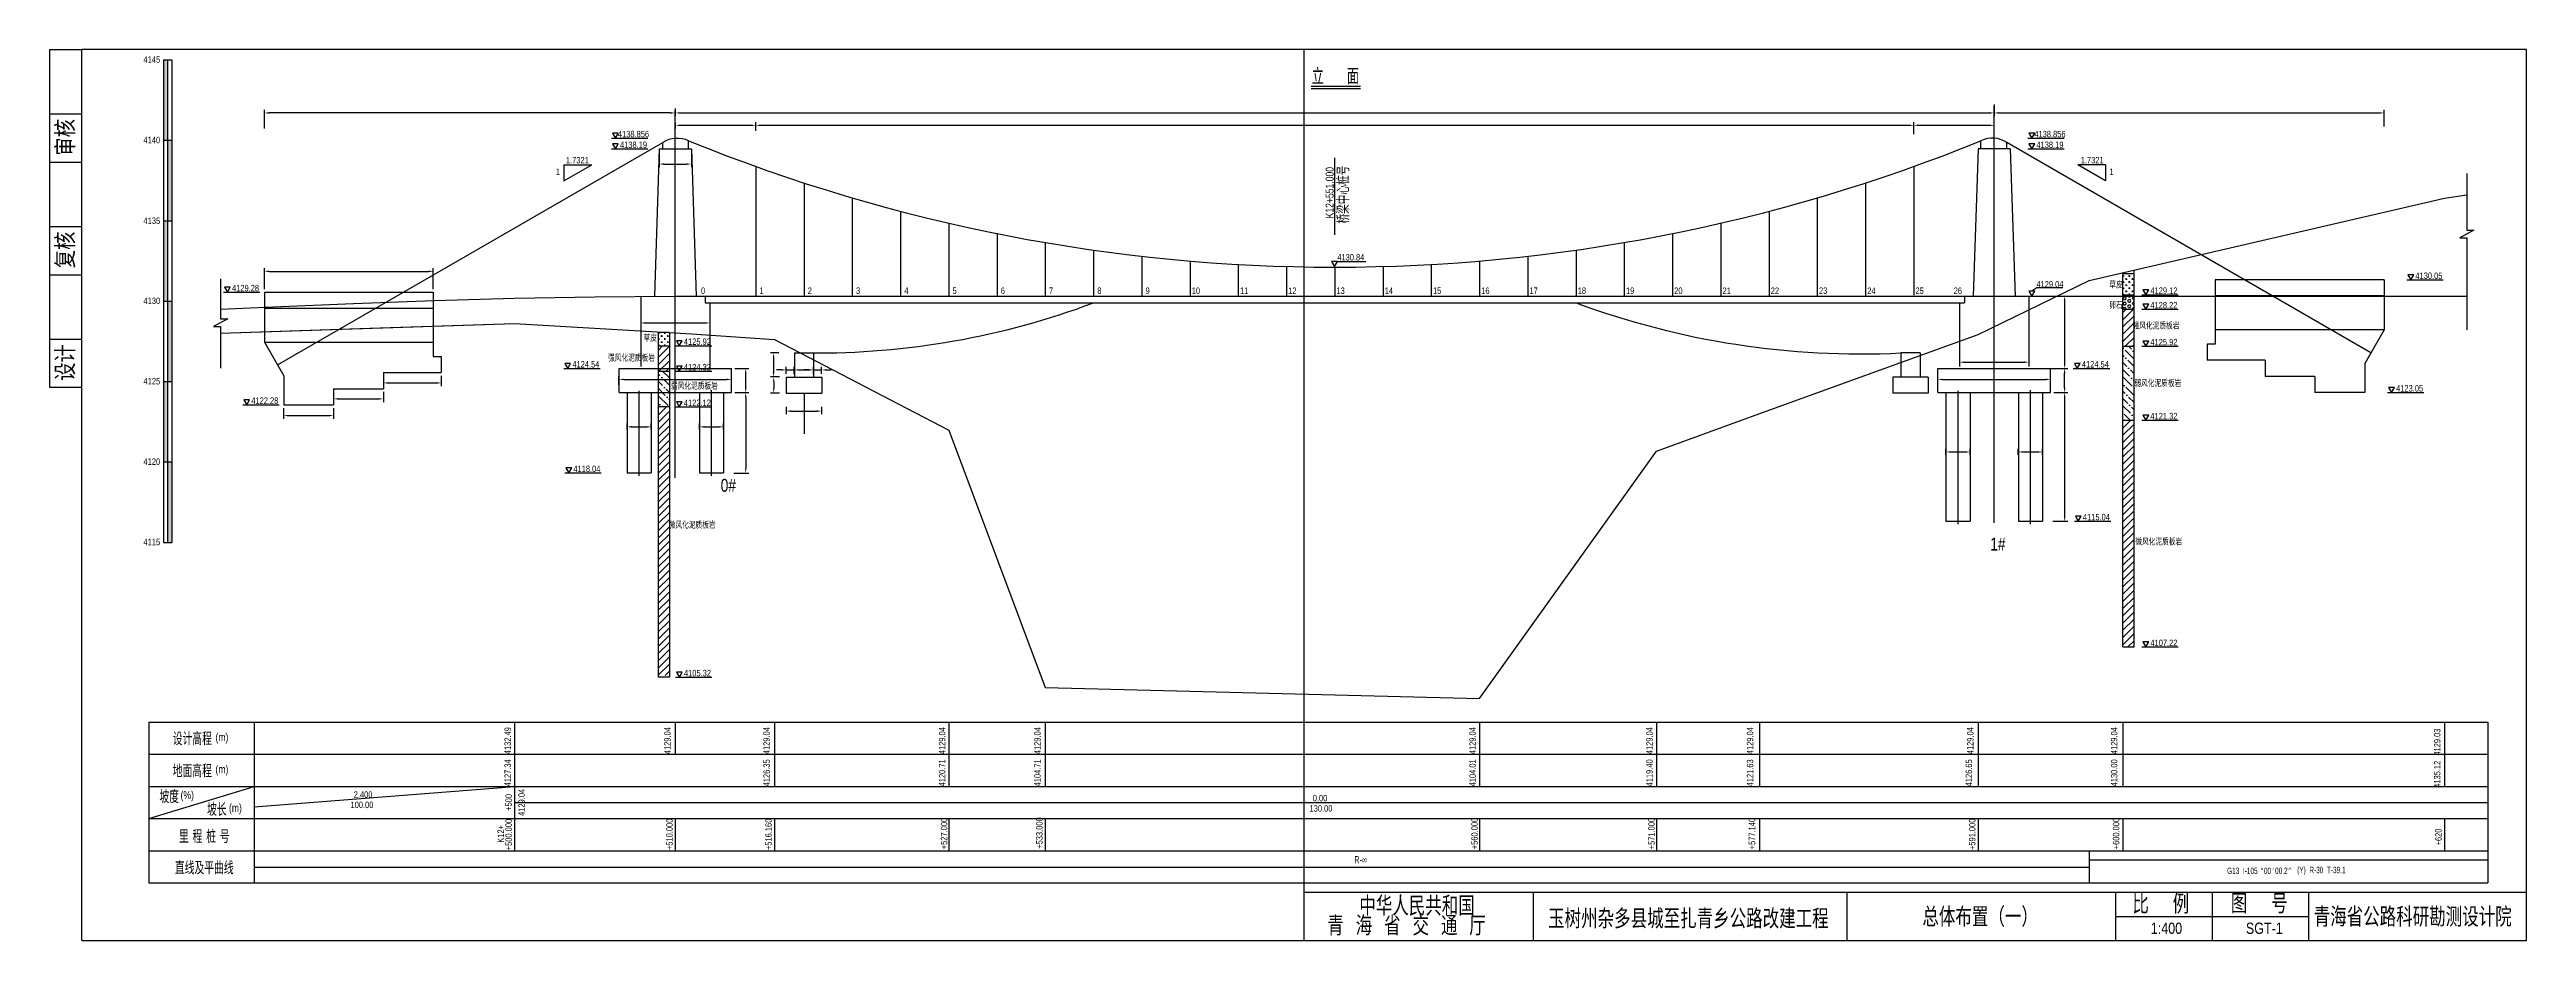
# Model space of a CAD drawing. Extents: x 473 to 627, y 4023 to 4079.
import ezdxf
from ezdxf.enums import TextEntityAlignment as Align

# ---------------------------------------------------------------- set-up
doc = ezdxf.new("R2010")
doc.units = 0
doc.layers.get('0').update_dxf_attribs({"linetype": 'CONTINUOUS'})
doc.layers.get('DEFPOINTS').update_dxf_attribs({"linetype": 'CONTINUOUS'})
for name, color, linetype in [('gzw', 6, 'CONTINUOUS'), ('LAYER2', 2, 'CONTINUOUS'), ('pm', 1, 'CONTINUOUS'), ('shuju', 2, 'CONTINUOUS'), ('STATION', 6, 'CONTINUOUS'), ('tukuang', 3, 'CONTINUOUS')]:
    doc.layers.add(name, color=color, linetype=linetype)
doc.styles.add('GGX1', font='romanc.shx', dxfattribs={"width": 0.9, "bigfont": 'dk.shx'})
doc.styles.add('GTF1', font='stxt.shx', dxfattribs={"width": 0.8, "bigfont": 'dk.shx'})
doc.styles.add('GTF2', font='stxt.shx', dxfattribs={"width": 0.8, "bigfont": 'dk.shx'})
doc.styles.add('GTF4', font='stxt.shx', dxfattribs={"width": 0.8, "bigfont": 'dk.shx'})
doc.styles.add('HH', font='stxt.shx', dxfattribs={"width": 0.8, "height": 0.8, "bigfont": 'dk.shx'})
doc.styles.get("Standard").update_dxf_attribs({"font": 'stxt.shx', "width": 0.8, "bigfont": 'dk.shx'})
doc.styles.add('直线及平曲线', font='stxt.shx', dxfattribs={"width": 0.8, "bigfont": 'dk.shx'})
doc.dimstyles.new('111', dxfattribs={"dimtxt": 0.4, "dimasz": 0.3, "dimexe": 0.2, "dimexo": 0.2, "dimgap": 0.15, "dimtad": 1, "dimdec": 4, "dimlfac": 100, "dimdsep": 46, "dimlunit": 6, "dimtxsty": 'Standard', "dimcen": 2.5, "dimclrd": 2, "dimclre": 2, "dimclrt": 2, "dimadec": 0, "dimazin": 0, "dimtfac": 1, "dimtdec": 4, "dimtmove": 2, "dimatfit": 3, "dimfxl": 0, "dimtolj": 1, "dimtzin": 0, "dimarcsym": 0})
doc.dimstyles.get("Standard").update_dxf_attribs({"dimtxt": 0.18, "dimasz": 0.18, "dimexe": 0.18, "dimexo": 0.0625, "dimgap": 0.09, "dimtad": 0, "dimtih": 1, "dimtoh": 1, "dimdec": 4, "dimzin": 0, "dimdsep": 46, "dimtxsty": 'Standard', "dimcen": 0.09, "dimadec": 0, "dimazin": 0, "dimtfac": 1, "dimtdec": 4, "dimtofl": 0, "dimtmove": 0, "dimatfit": 3, "dimfxl": 0, "dimtolj": 1, "dimtzin": 0, "dimarcsym": 0})
pattern_1 = [(45, (0, -0.266), (-0.224506403, 0.224506403), [])]

msp = doc.modelspace()

# ---------------------------------------------------------------- texts
at = {"color": 2}
for s, height, width, p in [('立', 1, 0.8, (550.9955033, 4076.3382052)), ('面', 1, 0.8, (553.1851743, 4076.3382052)), ('1:400', 0.7, 0.833333, (603.165838, 4023.5218512)), ('SGT-1', 0.7, 0.833333, (609.0794495, 4023.5218512))]:
    msp.add_text(s, height=height, dxfattribs=dict(at, width=width)).set_placement(p)
at = {"color": 2, "style": 'GGX1'}
for s, p in [('审核', (474.1245866, 4071.9124943)), ('复核', (474.1245866, 4064.9124943)), ('设计', (474.1245866, 4057.9124943))]:
    msp.add_text(s, height=1.2, rotation=90, dxfattribs=at).set_placement(p)
at = {"color": 2, "style": 'HH', "width": 0.8}
for s, p in [('4138.856', (508.8316649, 4073.2552506)), ('4138.856', (596.8972246, 4073.2552506)), ('1.7321', (505.341903, 4071.6344195)), ('4138.19', (508.8316649, 4072.5892506)), ('4138.19', (596.8972246, 4072.5892506)), ('1.7321', (599.5232582, 4071.6344195)), ('1', (504.1311626, 4070.9148152)), ('1', (600.7339986, 4070.9148152)), ('4130.84', (553.4301162, 4065.5951391)), ('4129.04', (596.8972246, 4063.9147926)), ('草皮', (601.0056966, 4063.9171697)), ('4130.05', (620.4603197, 4064.4455495)), ('4129.28', (484.7096248, 4063.6792745)), ('0', (513.1606554, 4063.5163252)), ('1', (516.7967, 4063.5163255)), ('2', (519.7967, 4063.5163255)), ('3', (522.7967, 4063.5163255)), ('4', (525.7967, 4063.5163255)), ('5', (528.7967, 4063.5163255)), ('6', (531.7967, 4063.5163255)), ('7', (534.7967, 4063.5163255)), ('8', (537.7967, 4063.5163255)), ('9', (540.7967, 4063.5163255)), ('10', (543.7967, 4063.5163255)), ('11', (546.7967, 4063.5163255)), ('12', (549.7967, 4063.5163255)), ('13', (552.7967, 4063.5163255)), ('14', (555.7967, 4063.5163255)), ('15', (558.7967, 4063.5163255)), ('16', (561.7967, 4063.5163255)), ('17', (564.7967, 4063.5163255)), ('18', (567.7967, 4063.5163255)), ('19', (570.7967, 4063.5163255)), ('20', (573.7967, 4063.5163255)), ('21', (576.7967, 4063.5163255)), ('22', (579.7967, 4063.5163255)), ('23', (582.7967, 4063.5163255)), ('24', (585.7967, 4063.5163255)), ('25', (588.7967, 4063.5163255)), ('26', (591.1732652, 4063.5163255)), ('卵石', (601.0056962, 4062.6368135)), ('4129.12', (603.9853482, 4063.5191374)), ('4128.22', (603.9853482, 4062.6191374)), ('强风化泥质板岩', (603.492163, 4061.3628265)), ('强风化泥质板岩', (508.7072038, 4059.3624648)), ('草皮', (509.8764474, 4060.6058232)), ('4125.92', (512.8043227, 4060.3488124)), ('4125.92', (603.9853482, 4060.3191374)), ('4124.54', (505.8699066, 4058.9392506)), ('4124.32', (512.8043227, 4058.7645843)), ('4124.54', (599.7230172, 4058.9392506)), ('弱风化泥质板岩', (603.6064031, 4057.7909861)), ('4122.28', (485.9096248, 4056.6792745)), ('弱风化泥质板岩', (512.6206673, 4057.6228676)), ('4122.12', (512.8043227, 4056.5498915)), ('4123.05', (619.2603197, 4057.4455495)), ('4121.32', (603.9853482, 4055.7191374)), ('4118.04', (505.9345763, 4052.4392506)), ('微风化泥质板岩', (512.4818224, 4048.9762641)), ('4115.04', (599.7876869, 4049.4392506)), ('微风化泥质板岩', (603.6625707, 4047.9363404)), ('4107.22', (603.9853482, 4041.6191374)), ('4105.32', (512.809254, 4039.7384403))]:
    msp.add_text(s, height=0.4, dxfattribs=at).set_placement(p, align=Align.MIDDLE)
at = {"color": 2}
for s, height, style, width, p in [('0#', 0.8, 'GTF1', 0.8, (514.727536, 4051.4143885)), ('1#', 0.8, 'GTF2', 0.8, (593.6580434, 4047.7612121)), ('玉树州杂多县城至扎青乡公路改建工程', 1.2, 'GGX1', 0.9, (574.418087, 4024.4552708)), ('总体布置（一）', 1.2, 'GGX1', 0.9, (592.5581343, 4024.5709186))]:
    msp.add_text(s, height=height, dxfattribs=dict(at, style=style, width=width)).set_placement(p, align=Align.MIDDLE_CENTER)
at = {"color": 2, "style": 'GGX1', "width": 0.9}
for s, p in [('中华人民共和国', (553.9571275, 4024.6535008)), ('比  例', (602.0225827, 4024.7724941)), ('图  号', (608.142996, 4024.7981421)), ('青 海 省 交 通 厅', (551.9648915, 4023.4229996)), ('青海省公路科研勘测设计院', (613.2942362, 4023.9721791))]:
    msp.add_text(s, height=1.2, dxfattribs=at).set_placement(p)
at = {"layer": 'gzw', "color": 2, "style": 'GTF4', "width": 0.8}
for s, height, p in [('K12+551.000', 0.5, (552.1134637, 4069.61137)), ('桥梁中心桩号', 0.75, (552.9207397, 4069.4937512))]:
    msp.add_text(s, height=height, rotation=90, dxfattribs=at).set_placement(p, align=Align.MIDDLE)
at = {"layer": 'pm', "color": 2, "style": '直线及平曲线', "width": 0.6}
for s, p in [('G13  I-105', (608.8618509, 4027.4448723)), ('°', (610.0706509, 4027.4448723)), ('00', (610.4194509, 4027.4448723)), ('′', (610.7730509, 4027.4448723)), ('00.2', (611.2866509, 4027.4448723)), ('″', (611.8002509, 4027.4448723)), ('(Y)  R-30  T-39.1', (613.7738509, 4027.4448723))]:
    msp.add_text(s, height=0.4, dxfattribs=at).set_placement(p, align=Align.MIDDLE)
at = {"layer": 'shuju', "style": 'GTF4', "width": 0.8}
for s, p in [('4132.49', (501.3302353, 4036.376286)), ('4129.04', (511.2654447, 4036.376286)), ('4129.04', (517.4254447, 4036.376286)), ('4129.04', (528.3402389, 4036.376286)), ('4129.04', (534.2654447, 4036.376286)), ('4129.04', (561.3211559, 4036.376286)), ('4129.04', (572.3211559, 4036.376286)), ('4129.04', (578.5725806, 4036.376286)), ('4129.04', (592.2654447, 4036.376286)), ('4129.04', (601.2097323, 4036.376286)), ('4129.03', (621.2962017, 4036.2886734)), ('4127.34', (501.3302353, 4034.376286)), ('4126.35', (517.4254447, 4034.376286)), ('4120.71', (528.3402389, 4034.376286)), ('4104.71', (534.2654447, 4034.376286)), ('4104.01', (561.3211559, 4034.376286)), ('4119.40', (572.3211559, 4034.376286)), ('4121.63', (578.5725806, 4034.376286)), ('4126.65', (592.1725806, 4034.376286)), ('4130.00', (601.2097323, 4034.376286)), ('4135.12', (621.2962017, 4034.2886734))]:
    msp.add_text(s, height=0.4, rotation=90, dxfattribs=at).set_placement(p, align=Align.BOTTOM_RIGHT)
for s, p in [('100.00', (491.2383093, 4031.3446189)), ('2.400', (491.438029, 4031.9840109)), ('0.00', (551.0635956, 4031.7644139)), ('130.00', (550.8638758, 4031.1250219))]:
    msp.add_text(s, height=0.4, dxfattribs=at).set_placement(p)
for s, p in [('+500', (501.0677342, 4031.695158)), ('4129.04', (501.8737664, 4031.695158)), ('K12+', (500.5746619, 4029.7399463)), ('+500.000', (501.0677342, 4029.695158))]:
    msp.add_text(s, height=0.4, rotation=90, dxfattribs=at).set_placement(p, align=Align.MIDDLE)
for s, p in [('+510.000', (511.2654447, 4028.7340771)), ('+516.160', (517.4254447, 4028.7340771)), ('+527.000', (528.3402389, 4028.7838368)), ('+533.000', (534.2654447, 4028.8181525)), ('+560.000', (561.3211559, 4028.7862116)), ('+571.000', (572.3211559, 4028.7802019)), ('+577.140', (578.5725806, 4028.7802019)), ('+591.000', (592.2654447, 4028.7340771)), ('+600.000', (601.2097323, 4028.7802019)), ('+620', (621.2508536, 4029.0235005))]:
    msp.add_text(s, height=0.4, rotation=90, dxfattribs=at).set_placement(p)
at = {"layer": 'tukuang', "color": 2}
for s, height, style, width, p in [('4145', 0.4, 'GTF1', 0.85, (478.8830851, 4077.8868962)), ('4140', 0.4, 'GTF1', 0.85, (478.8830851, 4072.8868962)), ('4135', 0.4, 'GTF1', 0.85, (478.8830851, 4067.86713)), ('4130', 0.4, 'GTF1', 0.85, (478.8830851, 4062.8868962)), ('4125', 0.4, 'GTF1', 0.85, (478.8830851, 4057.8868962)), ('4120', 0.4, 'GTF1', 0.85, (478.8830851, 4052.8868962)), ('4115', 0.4, 'GTF1', 0.85, (478.8830851, 4047.8868962)), ('设计高程', 0.8, 'GTF2', 0.8, (481.4011084, 4035.695158)), ('(m)', 0.5, 'GTF2', 0.8, (483.2419594, 4035.695158)), ('地面高程', 0.8, 'GTF2', 0.8, (481.4011084, 4033.695158)), ('(m)', 0.5, 'GTF2', 0.8, (483.2419594, 4033.695158)), ('坡度', 0.8, 'GTF2', 0.8, (479.9645121, 4032.095158)), ('(%)', 0.5, 'GTF2', 0.8, (481.0862096, 4032.095158)), ('坡长', 0.8, 'GTF2', 0.8, (482.926585, 4031.295158)), ('(m)', 0.5, 'GTF2', 0.8, (484.0805295, 4031.295158)), ('里 程 桩 号', 0.8, 'GTF2', 0.8, (482.1448158, 4029.6155058)), ('直线及平曲线', 0.8, 'GTF2', 0.8, (482.1448158, 4027.6663759)), ('R-∞', 0.45, 'GTF4', 0.6, (554.0453495, 4028.132578))]:
    msp.add_text(s, height=height, dxfattribs=dict(at, style=style, width=width)).set_placement(p, align=Align.MIDDLE)

# ---------------------------------------------------------------- blocks, each defined once
blk = doc.blocks.new('*D13')
at = {"layer": 'DEFPOINTS', "color": 0}
for p in [(511.43, 4074.93), (485.88, 4074.57), (485.88, 4073.4)]:
    blk.add_point(p, dxfattribs=at)
at = {"layer": 'STATION', "color": 2}
for p, q in [((485.88, 4073.6), (485.88, 4074.77)), ((511.13, 4074.57), (486.18, 4074.57)), ((511.43, 4074.73), (511.43, 4074.37))]:
    blk.add_line(p, q, dxfattribs=at)
for points in [[(486.18, 4074.62), (486.18, 4074.52), (485.88, 4074.57)], [(511.13, 4074.62), (511.13, 4074.52), (511.43, 4074.57)]]:
    blk.add_solid(points, dxfattribs=at)
blk = doc.blocks.new('*D8')
at = {"layer": 'DEFPOINTS', "color": 0}
for p in [(509.28, 4061.84), (513.58, 4061.84), (513.58, 4061.51)]:
    blk.add_point(p, dxfattribs=at)
at = {"layer": 'STATION', "color": 2, "lineweight": -2}
for p, q in [((509.28, 4061.64), (509.28, 4061.31)), ((509.58, 4061.51), (513.28, 4061.51)), ((513.58, 4061.64), (513.58, 4061.31))]:
    blk.add_line(p, q, dxfattribs=at)
at = {"layer": 'STATION', "color": 2}
for points in [[(509.58, 4061.56), (509.58, 4061.46), (509.28, 4061.51)], [(513.28, 4061.56), (513.28, 4061.46), (513.58, 4061.51)]]:
    blk.add_solid(points, dxfattribs=at)
blk = doc.blocks.new('*D7')
at = {"layer": 'DEFPOINTS', "color": 0}
for p in [(514.93, 4058), (507.93, 4057.47), (514.93, 4057.47)]:
    blk.add_point(p, dxfattribs=at)
at = {"layer": 'STATION', "color": 2}
for p, q in [((507.93, 4057.67), (507.93, 4058.2)), ((508.23, 4058), (514.63, 4058)), ((514.93, 4057.67), (514.93, 4058.2))]:
    blk.add_line(p, q, dxfattribs=at)
for points in [[(508.23, 4058.05), (508.23, 4057.95), (507.93, 4058)], [(514.63, 4058.05), (514.63, 4057.95), (514.93, 4058)]]:
    blk.add_solid(points, dxfattribs=at)
blk = doc.blocks.new('*D6')
at = {"layer": 'DEFPOINTS', "color": 0}
for p in [(509.93, 4055.05), (508.43, 4054.68), (509.93, 4054.68)]:
    blk.add_point(p, dxfattribs=at)
at = {"layer": 'STATION', "color": 2}
for p, q in [((508.43, 4054.88), (508.43, 4055.25)), ((508.73, 4055.05), (509.63, 4055.05)), ((509.93, 4054.88), (509.93, 4055.25))]:
    blk.add_line(p, q, dxfattribs=at)
for points in [[(508.73, 4055.1), (508.73, 4055), (508.43, 4055.05)], [(509.63, 4055.1), (509.63, 4055), (509.93, 4055.05)]]:
    blk.add_solid(points, dxfattribs=at)
blk = doc.blocks.new('*D14')
at = {"layer": 'DEFPOINTS', "color": 0}
for p in [(593.43, 4074.93), (617.67, 4074.57), (617.67, 4073.53)]:
    blk.add_point(p, dxfattribs=at)
at = {"layer": 'STATION', "color": 2}
for p, q in [((593.43, 4074.73), (593.43, 4074.37)), ((593.73, 4074.57), (617.37, 4074.57)), ((617.67, 4073.73), (617.67, 4074.77))]:
    blk.add_line(p, q, dxfattribs=at)
for points in [[(593.73, 4074.62), (593.73, 4074.52), (593.43, 4074.57)], [(617.37, 4074.62), (617.37, 4074.52), (617.67, 4074.57)]]:
    blk.add_solid(points, dxfattribs=at)
blk = doc.blocks.new('*D10')
at = {"layer": 'DEFPOINTS', "color": 0}
for p in [(511.43, 4075.05), (593.43, 4075.29), (593.43, 4074.57)]:
    blk.add_point(p, dxfattribs=at)
at = {"layer": 'STATION', "color": 2}
for p, q in [((511.43, 4074.85), (511.43, 4074.37)), ((593.43, 4075.09), (593.43, 4074.37)), ((511.73, 4074.57), (593.13, 4074.57))]:
    blk.add_line(p, q, dxfattribs=at)
for points in [[(511.73, 4074.62), (511.73, 4074.52), (511.43, 4074.57)], [(593.13, 4074.62), (593.13, 4074.52), (593.43, 4074.57)]]:
    blk.add_solid(points, dxfattribs=at)
blk = doc.blocks.new('*D9')
at = {"layer": 'DEFPOINTS', "color": 0}
for p in [(588.43, 4073.8), (516.43, 4073.26), (588.43, 4073.05)]:
    blk.add_point(p, dxfattribs=at)
at = {"layer": 'STATION', "color": 2}
for p, q in [((516.43, 4073.46), (516.43, 4074)), ((516.73, 4073.8), (588.13, 4073.8)), ((588.43, 4073.25), (588.43, 4074))]:
    blk.add_line(p, q, dxfattribs=at)
for points in [[(516.73, 4073.85), (516.73, 4073.75), (516.43, 4073.8)], [(588.13, 4073.85), (588.13, 4073.75), (588.43, 4073.8)]]:
    blk.add_solid(points, dxfattribs=at)
blk = doc.blocks.new('*D12')
at = {"layer": 'DEFPOINTS', "color": 0}
for p in [(511.43, 4074.16), (516.43, 4073.8), (516.43, 4073.32)]:
    blk.add_point(p, dxfattribs=at)
at = {"layer": 'STATION', "color": 2}
for p, q in [((511.43, 4073.96), (511.43, 4073.6)), ((511.73, 4073.8), (516.13, 4073.8)), ((516.43, 4073.52), (516.43, 4074))]:
    blk.add_line(p, q, dxfattribs=at)
for points in [[(511.73, 4073.85), (511.73, 4073.75), (511.43, 4073.8)], [(516.13, 4073.85), (516.13, 4073.75), (516.43, 4073.8)]]:
    blk.add_solid(points, dxfattribs=at)
blk = doc.blocks.new('*D4')
at = {"layer": 'DEFPOINTS', "color": 0}
for p in [(514.93, 4057.18), (514.88, 4052.18), (515.81, 4052.18)]:
    blk.add_point(p, dxfattribs=at)
at = {"layer": 'STATION', "color": 2}
for p, q in [((515.81, 4056.88), (515.81, 4052.48)), ((515.08, 4052.18), (516.01, 4052.18))]:
    blk.add_line(p, q, dxfattribs=at)
for points in [[(515.76, 4056.88), (515.86, 4056.88), (515.81, 4057.18)], [(515.76, 4052.48), (515.86, 4052.48), (515.81, 4052.18)]]:
    blk.add_solid(points, dxfattribs=at)
blk = doc.blocks.new('*D3')
at = {"layer": 'DEFPOINTS', "color": 0}
for p in [(514.93, 4058.68), (515.81, 4058.68), (514.93, 4057.18)]:
    blk.add_point(p, dxfattribs=at)
at = {"layer": 'STATION', "color": 2}
for p, q in [((515.13, 4058.68), (516.01, 4058.68)), ((515.81, 4057.48), (515.81, 4058.38)), ((515.13, 4057.18), (516.01, 4057.18))]:
    blk.add_line(p, q, dxfattribs=at)
for points in [[(515.76, 4058.38), (515.86, 4058.38), (515.81, 4058.68)], [(515.76, 4057.48), (515.86, 4057.48), (515.81, 4057.18)]]:
    blk.add_solid(points, dxfattribs=at)
blk = doc.blocks.new('*D5')
at = {"layer": 'DEFPOINTS', "color": 0}
for p in [(514.43, 4055.05), (512.93, 4054.68), (514.43, 4054.68)]:
    blk.add_point(p, dxfattribs=at)
at = {"layer": 'STATION', "color": 2}
for p, q in [((512.93, 4054.88), (512.93, 4055.25)), ((513.23, 4055.05), (514.13, 4055.05)), ((514.43, 4054.88), (514.43, 4055.25))]:
    blk.add_line(p, q, dxfattribs=at)
for points in [[(513.23, 4055.1), (513.23, 4055), (512.93, 4055.05)], [(514.13, 4055.1), (514.13, 4055), (514.43, 4055.05)]]:
    blk.add_solid(points, dxfattribs=at)
blk = doc.blocks.new('*D2')
at = {"layer": 'DEFPOINTS', "color": 0}
for p in [(510.43, 4072.33), (512.43, 4072.33), (512.43, 4071.39)]:
    blk.add_point(p, dxfattribs=at)
at = {"layer": 'STATION', "color": 2}
for p, q in [((510.43, 4072.13), (510.43, 4071.19)), ((512.43, 4072.13), (512.43, 4071.19)), ((510.73, 4071.39), (512.13, 4071.39))]:
    blk.add_line(p, q, dxfattribs=at)
for points in [[(510.73, 4071.44), (510.73, 4071.34), (510.43, 4071.39)], [(512.13, 4071.44), (512.13, 4071.34), (512.43, 4071.39)]]:
    blk.add_solid(points, dxfattribs=at)
blk = doc.blocks.new('*D20')
at = {"layer": 'DEFPOINTS', "color": 0}
for p in [(596.93, 4058), (589.93, 4057.47), (596.93, 4057.47)]:
    blk.add_point(p, dxfattribs=at)
at = {"layer": 'STATION', "color": 2}
for p, q in [((589.93, 4057.67), (589.93, 4058.2)), ((590.23, 4058), (596.63, 4058)), ((596.93, 4057.67), (596.93, 4058.2))]:
    blk.add_line(p, q, dxfattribs=at)
for points in [[(590.23, 4058.05), (590.23, 4057.95), (589.93, 4058)], [(596.63, 4058.05), (596.63, 4057.95), (596.93, 4058)]]:
    blk.add_solid(points, dxfattribs=at)
blk = doc.blocks.new('*D15')
at = {"layer": 'DEFPOINTS', "color": 0}
for p in [(591.28, 4059.4), (595.58, 4059.4), (595.58, 4059.07)]:
    blk.add_point(p, dxfattribs=at)
at = {"layer": 'STATION', "color": 2}
for p, q in [((591.28, 4059.2), (591.28, 4058.87)), ((591.58, 4059.07), (595.28, 4059.07)), ((595.58, 4059.2), (595.58, 4058.87))]:
    blk.add_line(p, q, dxfattribs=at)
for points in [[(591.58, 4059.12), (591.58, 4059.02), (591.28, 4059.07)], [(595.28, 4059.12), (595.28, 4059.02), (595.58, 4059.07)]]:
    blk.add_solid(points, dxfattribs=at)
blk = doc.blocks.new('*D11')
at = {"layer": 'DEFPOINTS', "color": 0}
for p in [(593.43, 4073.8), (593.43, 4073.42), (588.43, 4073.06)]:
    blk.add_point(p, dxfattribs=at)
at = {"layer": 'STATION', "color": 2}
for p, q in [((588.73, 4073.8), (593.13, 4073.8)), ((593.43, 4073.62), (593.43, 4074))]:
    blk.add_line(p, q, dxfattribs=at)
for points in [[(588.73, 4073.85), (588.73, 4073.75), (588.43, 4073.8)], [(593.13, 4073.85), (593.13, 4073.75), (593.43, 4073.8)]]:
    blk.add_solid(points, dxfattribs=at)
blk = doc.blocks.new('*D18')
at = {"layer": 'DEFPOINTS', "color": 0}
for p in [(591.93, 4053.49), (590.43, 4053.12), (591.93, 4053.12)]:
    blk.add_point(p, dxfattribs=at)
at = {"layer": 'STATION', "color": 2}
for p, q in [((590.43, 4053.32), (590.43, 4053.69)), ((590.73, 4053.49), (591.63, 4053.49)), ((591.93, 4053.32), (591.93, 4053.69))]:
    blk.add_line(p, q, dxfattribs=at)
for points in [[(590.73, 4053.54), (590.73, 4053.44), (590.43, 4053.49)], [(591.63, 4053.54), (591.63, 4053.44), (591.93, 4053.49)]]:
    blk.add_solid(points, dxfattribs=at)
blk = doc.blocks.new('*D21')
at = {"layer": 'DEFPOINTS', "color": 0}
for p in [(596.32, 4063.18), (596.32, 4058.68), (597.81, 4058.68)]:
    blk.add_point(p, dxfattribs=at)
at = {"layer": 'STATION', "color": 2}
for p, q in [((596.52, 4063.18), (598.01, 4063.18)), ((597.81, 4062.88), (597.81, 4058.98)), ((596.52, 4058.68), (598.01, 4058.68))]:
    blk.add_line(p, q, dxfattribs=at)
for points in [[(597.76, 4062.88), (597.86, 4062.88), (597.81, 4063.18)], [(597.76, 4058.98), (597.86, 4058.98), (597.81, 4058.68)]]:
    blk.add_solid(points, dxfattribs=at)
blk = doc.blocks.new('*D19')
at = {"layer": 'DEFPOINTS', "color": 0}
for p in [(596.93, 4058.68), (597.81, 4058.68), (596.93, 4057.18)]:
    blk.add_point(p, dxfattribs=at)
at = {"layer": 'STATION', "color": 2}
for p, q in [((597.13, 4058.68), (598.01, 4058.68)), ((597.81, 4057.48), (597.81, 4058.38)), ((597.13, 4057.18), (598.01, 4057.18))]:
    blk.add_line(p, q, dxfattribs=at)
for points in [[(597.76, 4058.38), (597.86, 4058.38), (597.81, 4058.68)], [(597.76, 4057.48), (597.86, 4057.48), (597.81, 4057.18)]]:
    blk.add_solid(points, dxfattribs=at)
blk = doc.blocks.new('*D17')
at = {"layer": 'DEFPOINTS', "color": 0}
for p in [(596.43, 4053.49), (594.93, 4053.12), (596.43, 4053.12)]:
    blk.add_point(p, dxfattribs=at)
at = {"layer": 'STATION', "color": 2}
for p, q in [((594.93, 4053.32), (594.93, 4053.69)), ((595.23, 4053.49), (596.13, 4053.49)), ((596.43, 4053.32), (596.43, 4053.69))]:
    blk.add_line(p, q, dxfattribs=at)
for points in [[(595.23, 4053.54), (595.23, 4053.44), (594.93, 4053.49)], [(596.13, 4053.54), (596.13, 4053.44), (596.43, 4053.49)]]:
    blk.add_solid(points, dxfattribs=at)
blk = doc.blocks.new('*D16')
at = {"layer": 'DEFPOINTS', "color": 0}
for p in [(596.93, 4057.18), (596.88, 4049.18), (597.81, 4049.18)]:
    blk.add_point(p, dxfattribs=at)
at = {"layer": 'STATION', "color": 2}
for p, q in [((597.81, 4056.88), (597.81, 4049.48)), ((597.08, 4049.18), (598.01, 4049.18))]:
    blk.add_line(p, q, dxfattribs=at)
for points in [[(597.76, 4056.88), (597.86, 4056.88), (597.81, 4057.18)], [(597.76, 4049.48), (597.86, 4049.48), (597.81, 4049.18)]]:
    blk.add_solid(points, dxfattribs=at)
blk = doc.blocks.new('*D104')
at = {"layer": 'DEFPOINTS', "color": 0}
for p in [(496.38, 4064.72), (485.88, 4063.42), (496.38, 4063.42)]:
    blk.add_point(p, dxfattribs=at)
at = {"layer": 'LAYER2', "color": 2}
for p, q in [((485.88, 4063.62), (485.88, 4064.92)), ((486.18, 4064.72), (496.08, 4064.72)), ((496.38, 4063.62), (496.38, 4064.92))]:
    blk.add_line(p, q, dxfattribs=at)
for points in [[(486.18, 4064.77), (486.18, 4064.67), (485.88, 4064.72)], [(496.08, 4064.77), (496.08, 4064.67), (496.38, 4064.72)]]:
    blk.add_solid(points, dxfattribs=at)
blk = doc.blocks.new('*D105')
at = {"layer": 'DEFPOINTS', "color": 0}
for p in [(487.08, 4056.42), (490.18, 4056.42), (490.18, 4055.75)]:
    blk.add_point(p, dxfattribs=at)
at = {"layer": 'LAYER2', "color": 2, "lineweight": -2}
for p, q in [((487.08, 4056.22), (487.08, 4055.55)), ((487.38, 4055.75), (489.88, 4055.75)), ((490.18, 4056.22), (490.18, 4055.55))]:
    blk.add_line(p, q, dxfattribs=at)
at = {"layer": 'LAYER2', "color": 2}
for points in [[(487.38, 4055.8), (487.38, 4055.7), (487.08, 4055.75)], [(489.88, 4055.8), (489.88, 4055.7), (490.18, 4055.75)]]:
    blk.add_solid(points, dxfattribs=at)
blk = doc.blocks.new('*D106')
at = {"layer": 'DEFPOINTS', "color": 0}
for p in [(490.18, 4057.42), (493.28, 4057.42), (493.28, 4056.79)]:
    blk.add_point(p, dxfattribs=at)
at = {"layer": 'LAYER2', "color": 2, "lineweight": -2}
for p, q in [((490.18, 4057.22), (490.18, 4056.59)), ((490.48, 4056.79), (492.98, 4056.79)), ((493.28, 4057.22), (493.28, 4056.59))]:
    blk.add_line(p, q, dxfattribs=at)
at = {"layer": 'LAYER2', "color": 2}
for points in [[(490.48, 4056.84), (490.48, 4056.74), (490.18, 4056.79)], [(492.98, 4056.84), (492.98, 4056.74), (493.28, 4056.79)]]:
    blk.add_solid(points, dxfattribs=at)
blk = doc.blocks.new('*D107')
at = {"layer": 'DEFPOINTS', "color": 0}
for p in [(493.28, 4058.42), (496.88, 4058.42), (496.88, 4057.78)]:
    blk.add_point(p, dxfattribs=at)
at = {"layer": 'LAYER2', "color": 2, "lineweight": -2}
for p, q in [((493.28, 4058.22), (493.28, 4057.58)), ((496.88, 4058.22), (496.88, 4057.58)), ((493.58, 4057.78), (496.58, 4057.78))]:
    blk.add_line(p, q, dxfattribs=at)
at = {"layer": 'LAYER2', "color": 2}
for points in [[(493.58, 4057.83), (493.58, 4057.73), (493.28, 4057.78)], [(496.58, 4057.83), (496.58, 4057.73), (496.88, 4057.78)]]:
    blk.add_solid(points, dxfattribs=at)
blk = doc.blocks.new('*D108')
at = {"layer": 'DEFPOINTS', "color": 0}
for p in [(518.06, 4059.65), (517.54, 4058.15), (518.06, 4058.15)]:
    blk.add_point(p, dxfattribs=at)
at = {"layer": 'LAYER2', "color": 2, "lineweight": -2}
for p, q in [((517.86, 4059.65), (517.34, 4059.65)), ((517.86, 4058.15), (517.34, 4058.15)), ((517.54, 4059.35), (517.54, 4058.45))]:
    blk.add_line(p, q, dxfattribs=at)
at = {"layer": 'LAYER2', "color": 2}
for points in [[(517.49, 4059.35), (517.59, 4059.35), (517.54, 4059.65)], [(517.49, 4058.45), (517.59, 4058.45), (517.54, 4058.15)]]:
    blk.add_solid(points, dxfattribs=at)
blk = doc.blocks.new('*D109')
at = {"layer": 'DEFPOINTS', "color": 0}
for p in [(518.33, 4056.5), (520.53, 4056.5), (520.53, 4056.03)]:
    blk.add_point(p, dxfattribs=at)
at = {"layer": 'LAYER2', "color": 2, "lineweight": -2}
for p, q in [((518.33, 4056.3), (518.33, 4055.83)), ((518.63, 4056.03), (520.23, 4056.03)), ((520.53, 4056.3), (520.53, 4055.83))]:
    blk.add_line(p, q, dxfattribs=at)
at = {"layer": 'LAYER2', "color": 2}
for points in [[(518.63, 4056.08), (518.63, 4055.98), (518.33, 4056.03)], [(520.23, 4056.08), (520.23, 4055.98), (520.53, 4056.03)]]:
    blk.add_solid(points, dxfattribs=at)
blk = doc.blocks.new('*D110')
at = {"layer": 'DEFPOINTS', "color": 0}
for p in [(518.11, 4058.15), (517.55, 4057.15), (518.11, 4057.15)]:
    blk.add_point(p, dxfattribs=at)
at = {"layer": 'LAYER2', "color": 2, "lineweight": -2}
for p, q in [((517.91, 4058.15), (517.35, 4058.15)), ((517.91, 4057.15), (517.35, 4057.15)), ((517.55, 4057.85), (517.55, 4057.45))]:
    blk.add_line(p, q, dxfattribs=at)
at = {"layer": 'LAYER2', "color": 2}
for points in [[(517.5, 4057.85), (517.6, 4057.85), (517.55, 4058.15)], [(517.5, 4057.45), (517.6, 4057.45), (517.55, 4057.15)]]:
    blk.add_solid(points, dxfattribs=at)
blk = doc.blocks.new('*D111')
at = {"layer": 'DEFPOINTS', "color": 0}
for p in [(518.33, 4058.15), (518.83, 4058.59), (518.83, 4058.15)]:
    blk.add_point(p, dxfattribs=at)
at = {"layer": 'LAYER2', "color": 2, "lineweight": -2}
for p, q in [((518.03, 4058.59), (517.73, 4058.59)), ((518.33, 4058.35), (518.33, 4058.79)), ((518.33, 4058.59), (518.83, 4058.59)), ((518.83, 4058.35), (518.83, 4058.79)), ((519.13, 4058.59), (519.43, 4058.59))]:
    blk.add_line(p, q, dxfattribs=at)
at = {"layer": 'LAYER2', "color": 2}
for points in [[(518.03, 4058.64), (518.03, 4058.54), (518.33, 4058.59)], [(519.13, 4058.64), (519.13, 4058.54), (518.83, 4058.59)]]:
    blk.add_solid(points, dxfattribs=at)
blk = doc.blocks.new('*D112')
at = {"layer": 'DEFPOINTS', "color": 0}
for p in [(518.83, 4058.15), (520.03, 4058.59), (520.03, 4058.15)]:
    blk.add_point(p, dxfattribs=at)
at = {"layer": 'LAYER2', "color": 2, "lineweight": -2}
for p, q in [((518.83, 4058.35), (518.83, 4058.79)), ((519.13, 4058.59), (519.73, 4058.59)), ((520.03, 4058.35), (520.03, 4058.79))]:
    blk.add_line(p, q, dxfattribs=at)
at = {"layer": 'LAYER2', "color": 2}
for points in [[(519.13, 4058.64), (519.13, 4058.54), (518.83, 4058.59)], [(519.73, 4058.64), (519.73, 4058.54), (520.03, 4058.59)]]:
    blk.add_solid(points, dxfattribs=at)
blk = doc.blocks.new('*D113')
at = {"layer": 'DEFPOINTS', "color": 0}
for p in [(520.03, 4058.15), (520.53, 4058.59), (520.53, 4058.15)]:
    blk.add_point(p, dxfattribs=at)
at = {"layer": 'LAYER2', "color": 2, "lineweight": -2}
for p, q in [((519.73, 4058.59), (519.43, 4058.59)), ((520.03, 4058.35), (520.03, 4058.79)), ((520.03, 4058.59), (520.53, 4058.59)), ((520.53, 4058.35), (520.53, 4058.79)), ((520.83, 4058.59), (521.13, 4058.59))]:
    blk.add_line(p, q, dxfattribs=at)
at = {"layer": 'LAYER2', "color": 2}
for points in [[(519.73, 4058.64), (519.73, 4058.54), (520.03, 4058.59)], [(520.83, 4058.64), (520.83, 4058.54), (520.53, 4058.59)]]:
    blk.add_solid(points, dxfattribs=at)

# ---------------------------------------------------------------- dimensions: what is measured, and where the dimension line sits
at = {"layer": 'LAYER2', "color": 2}
dim = msp.add_linear_dim(base=(496.383639, 4064.7236885), p1=(485.883639, 4063.4211422), p2=(496.383639, 4063.4211422), text='1050', dimstyle='Standard', override={"dimtxt": 0.4, "dimasz": 0.3, "dimexe": 0.2, "dimexo": 0.2, "dimgap": 0.15, "dimtad": 1, "dimtih": 0, "dimtoh": 0, "dimlfac": 100, "dimzin": 8, "dimlunit": 6, "dimcen": 2.5, "dimclrd": 2, "dimclre": 2, "dimclrt": 2, "dimtofl": 1, "dimtmove": 2}, dxfattribs=at)
dim.commit()
dim.dimension.update_dxf_attribs({"geometry": '*D104', "text_midpoint": (491.133639, 4065.0736885)})
for base, p1, p2, picture, middle in [((517.5440884, 4058.147149), (518.0575174, 4059.647149), (518.0575174, 4058.147149), '*D108', (517.1940884, 4058.897149)), ((517.5504108, 4057.147149), (518.1050875, 4058.147149), (518.1050875, 4057.147149), '*D110', (517.2004108, 4057.647149))]:
    dim = msp.add_linear_dim(base=base, p1=p1, p2=p2, angle=90, dimstyle='111', dxfattribs=at)
    dim.commit()
    dim.dimension.update_dxf_attribs({"geometry": picture, "text_midpoint": middle})
for base, p1, p2, picture, middle in [((496.883639, 4057.7813832), (493.283639, 4058.4211422), (496.883639, 4058.4211422), '*D107', (495.083639, 4058.1313832)), ((518.8326136, 4058.5911461), (518.3326136, 4058.147149), (518.8326136, 4058.147149), '*D111', (518.5826136, 4059.2161461)), ((520.0326136, 4058.5911461), (518.8326136, 4058.147149), (520.0326136, 4058.147149), '*D112', (519.4326136, 4058.9411461)), ((520.5326136, 4058.5911461), (520.0326136, 4058.147149), (520.5326136, 4058.147149), '*D113', (520.2826136, 4059.2161461)), ((490.183639, 4055.7469458), (487.083639, 4056.4211422), (490.183639, 4056.4211422), '*D105', (488.633639, 4056.0969458)), ((493.283639, 4056.790247), (490.183639, 4057.4211422), (493.283639, 4057.4211422), '*D106', (491.733639, 4057.140247)), ((520.5326136, 4056.0257339), (518.3326136, 4056.5005922), (520.5326136, 4056.5005922), '*D109', (519.4326136, 4056.3757339))]:
    dim = msp.add_linear_dim(base=base, p1=p1, p2=p2, dimstyle='111', dxfattribs=at)
    dim.commit()
    dim.dimension.update_dxf_attribs({"geometry": picture, "text_midpoint": middle})
at = {"layer": 'STATION', "color": 2}
for base, p1, p2, override, picture, middle in [((485.883639, 4074.567819), (511.4325806, 4074.9291323), (485.883639, 4073.3959698), {"dimtxt": 0.4, "dimasz": 0.3, "dimexe": 0.2, "dimexo": 0.2, "dimgap": 0.15, "dimtad": 1, "dimtih": 0, "dimtoh": 0, "dimdec": 1, "dimlfac": 100, "dimzin": 8, "dimcen": 2.5, "dimclrd": 2, "dimclre": 2, "dimclrt": 2, "dimtofl": 1, "dimtmove": 2}, '*D13', (498.6581098, 4074.917819)), ((593.4325806, 4074.567819), (511.4325806, 4075.0535817), (593.4325806, 4075.2858886), {"dimtxt": 0.4, "dimasz": 0.3, "dimexe": 0.2, "dimexo": 0.2, "dimgap": 0.15, "dimtad": 1, "dimtih": 0, "dimtoh": 0, "dimlfac": 100, "dimzin": 8, "dimcen": 2.5, "dimclrd": 2, "dimclre": 2, "dimclrt": 2, "dimtofl": 1, "dimtmove": 2}, '*D10', (552.4325806, 4074.917819)), ((617.6698833, 4074.567819), (593.4325806, 4074.9291323), (617.6698833, 4073.5302407), {"dimtxt": 0.4, "dimasz": 0.3, "dimexe": 0.2, "dimexo": 0.2, "dimgap": 0.15, "dimtad": 1, "dimtih": 0, "dimtoh": 0, "dimdec": 1, "dimlfac": 100, "dimzin": 8, "dimcen": 2.5, "dimclrd": 2, "dimclre": 2, "dimclrt": 2, "dimtofl": 1, "dimtmove": 2}, '*D14', (605.551232, 4074.917819)), ((516.4325806, 4073.7955552), (511.4325806, 4074.1568684), (516.4325806, 4073.3248802), {"dimtxt": 0.4, "dimasz": 0.3, "dimexe": 0.2, "dimexo": 0.2, "dimgap": 0.15, "dimtad": 1, "dimtih": 0, "dimtoh": 0, "dimlfac": 100, "dimzin": 8, "dimlunit": 6, "dimcen": 2.5, "dimclrd": 2, "dimclre": 2, "dimclrt": 2, "dimtofl": 1, "dimtmove": 2}, '*D12', (513.9325806, 4074.1455552)), ((593.4325806, 4073.7955552), (588.4325806, 4073.0588106), (593.4325806, 4073.4231202), {"dimtxt": 0.4, "dimasz": 0.3, "dimexe": 0.2, "dimexo": 0.2, "dimgap": 0.15, "dimtad": 1, "dimtih": 0, "dimtoh": 0, "dimlfac": 100, "dimzin": 8, "dimlunit": 6, "dimcen": 2.5, "dimse1": 1, "dimclrd": 2, "dimclre": 2, "dimclrt": 2, "dimtofl": 1, "dimtmove": 2}, '*D11', (590.9325806, 4074.1455552)), ((512.4325806, 4071.3949446), (510.4325806, 4072.3311183), (512.4325806, 4072.3311183), {"dimtxt": 0.4, "dimasz": 0.3, "dimexe": 0.2, "dimexo": 0.2, "dimgap": 0.15, "dimtad": 1, "dimtih": 0, "dimtoh": 0, "dimlfac": 100, "dimzin": 8, "dimlunit": 6, "dimcen": 2.5, "dimclrd": 2, "dimclre": 2, "dimclrt": 2, "dimtofl": 1, "dimtmove": 2}, '*D2', (511.4325806, 4071.7449446)), ((514.9325806, 4058.0027408), (507.9325806, 4057.4704254), (514.9325806, 4057.4704254), {"dimtxt": 0.4, "dimasz": 0.3, "dimexe": 0.2, "dimexo": 0.2, "dimgap": 0.15, "dimtad": 1, "dimtih": 0, "dimtoh": 0, "dimlfac": 100, "dimzin": 8, "dimlunit": 6, "dimcen": 2.5, "dimclrd": 2, "dimclre": 2, "dimclrt": 2, "dimtofl": 1, "dimtmove": 2}, '*D7', (511.4325806, 4058.3527408)), ((596.9325806, 4058.0027408), (589.9325806, 4057.4704254), (596.9325806, 4057.4704254), {"dimtxt": 0.4, "dimasz": 0.3, "dimexe": 0.2, "dimexo": 0.2, "dimgap": 0.15, "dimtad": 1, "dimtih": 0, "dimtoh": 0, "dimlfac": 100, "dimzin": 8, "dimlunit": 6, "dimcen": 2.5, "dimclrd": 2, "dimclre": 2, "dimclrt": 2, "dimtofl": 1, "dimtmove": 2}, '*D20', (593.4325806, 4058.3527408)), ((595.5825806, 4059.0679063), (591.2825806, 4059.3972253), (595.5825806, 4059.3972253), {"dimtxt": 0.4, "dimasz": 0.3, "dimexe": 0.2, "dimexo": 0.2, "dimgap": 0.15, "dimtad": 1, "dimtih": 0, "dimtoh": 0, "dimlfac": 100, "dimzin": 8, "dimlunit": 6, "dimcen": 2.5, "dimclrd": 2, "dimclre": 2, "dimclrt": 2, "dimtofl": 1, "dimtmove": 2}, '*D15', (593.4325806, 4059.4179063)), ((509.9325808, 4055.0541828), (508.4325808, 4054.6811183), (509.9325808, 4054.6811183), {"dimtxt": 0.4, "dimasz": 0.3, "dimexe": 0.2, "dimexo": 0.2, "dimgap": 0.15, "dimtad": 1, "dimtih": 0, "dimtoh": 0, "dimlfac": 100, "dimzin": 8, "dimlunit": 6, "dimcen": 2.5, "dimclrd": 2, "dimclre": 2, "dimclrt": 2, "dimtofl": 1, "dimtmove": 2}, '*D6', (509.1825808, 4055.4041828)), ((514.4325808, 4055.0541828), (512.9325808, 4054.6811183), (514.4325808, 4054.6811183), {"dimtxt": 0.4, "dimasz": 0.3, "dimexe": 0.2, "dimexo": 0.2, "dimgap": 0.15, "dimtad": 1, "dimtih": 0, "dimtoh": 0, "dimlfac": 100, "dimzin": 8, "dimlunit": 6, "dimcen": 2.5, "dimclrd": 2, "dimclre": 2, "dimclrt": 2, "dimtofl": 1, "dimtmove": 2}, '*D5', (513.6825808, 4055.4041828)), ((591.9325808, 4053.4922826), (590.4325808, 4053.1192181), (591.9325808, 4053.1192181), {"dimtxt": 0.4, "dimasz": 0.3, "dimexe": 0.2, "dimexo": 0.2, "dimgap": 0.15, "dimtad": 1, "dimtih": 0, "dimtoh": 0, "dimlfac": 100, "dimzin": 8, "dimlunit": 6, "dimcen": 2.5, "dimclrd": 2, "dimclre": 2, "dimclrt": 2, "dimtofl": 1, "dimtmove": 2}, '*D18', (591.1825808, 4053.8422826)), ((596.4325808, 4053.4922826), (594.9325808, 4053.1192181), (596.4325808, 4053.1192181), {"dimtxt": 0.4, "dimasz": 0.3, "dimexe": 0.2, "dimexo": 0.2, "dimgap": 0.15, "dimtad": 1, "dimtih": 0, "dimtoh": 0, "dimlfac": 100, "dimzin": 8, "dimlunit": 6, "dimcen": 2.5, "dimclrd": 2, "dimclre": 2, "dimclrt": 2, "dimtofl": 1, "dimtmove": 2}, '*D17', (595.6825808, 4053.8422826))]:
    dim = msp.add_linear_dim(base=base, p1=p1, p2=p2, dimstyle='Standard', override=override, dxfattribs=at)
    dim.commit()
    dim.dimension.update_dxf_attribs({"geometry": picture, "text_midpoint": middle})
dim = msp.add_linear_dim(base=(588.4325806, 4073.7955552), p1=(516.4325806, 4073.262572), p2=(588.4325806, 4073.0466351), text='24X300=<>', dimstyle='Standard', override={"dimtxt": 0.4, "dimasz": 0.3, "dimexe": 0.2, "dimexo": 0.2, "dimgap": 0.15, "dimtad": 1, "dimtih": 0, "dimtoh": 0, "dimlfac": 100, "dimzin": 8, "dimcen": 2.5, "dimclrd": 2, "dimclre": 2, "dimclrt": 2, "dimtofl": 1, "dimtmove": 2}, dxfattribs=at)
dim.commit()
dim.dimension.update_dxf_attribs({"geometry": '*D9', "text_midpoint": (552.4325806, 4074.1455552)})
for base, p1, p2, picture, middle in [((597.8141198, 4058.6811183), (596.3211509, 4063.1811183), (596.3211509, 4058.6811183), '*D21', (597.4641198, 4060.9311183)), ((515.8141198, 4058.6811183), (514.9325808, 4057.1811183), (514.9325808, 4058.6811183), '*D3', (515.4641198, 4057.9311183)), ((597.8141198, 4058.6811183), (596.9325808, 4057.1811183), (596.9325808, 4058.6811183), '*D19', (597.4641198, 4057.9311183))]:
    dim = msp.add_linear_dim(base=base, p1=p1, p2=p2, angle=90, dimstyle='Standard', override={"dimtxt": 0.4, "dimasz": 0.3, "dimexe": 0.2, "dimexo": 0.2, "dimgap": 0.15, "dimtad": 1, "dimtih": 0, "dimtoh": 0, "dimlfac": 100, "dimzin": 8, "dimlunit": 6, "dimcen": 2.5, "dimclrd": 2, "dimclre": 2, "dimclrt": 2, "dimtofl": 1, "dimtmove": 2}, dxfattribs=at)
    dim.commit()
    dim.dimension.update_dxf_attribs({"geometry": picture, "text_midpoint": middle})
dim = msp.add_linear_dim(base=(513.5822107, 4061.5124823), p1=(509.2822107, 4061.8418013), p2=(513.5822107, 4061.8418013), dimstyle='111', dxfattribs=at)
dim.commit()
dim.dimension.update_dxf_attribs({"geometry": '*D8', "text_midpoint": (511.4322107, 4061.8624823)})
for base, p1, p2, text, picture, middle in [((515.8141198, 4052.1811183), (514.9325808, 4057.1811183), (514.8847919, 4052.1811183), '500', '*D4', (515.4641198, 4054.6811183)), ((597.8141198, 4049.1811183), (596.9325808, 4057.1811183), (596.8847919, 4049.1811183), '800', '*D16', (597.4641198, 4053.1811183))]:
    dim = msp.add_linear_dim(base=base, p1=p1, p2=p2, angle=90, text=text, dimstyle='Standard', override={"dimtxt": 0.4, "dimasz": 0.3, "dimexe": 0.2, "dimexo": 0.2, "dimgap": 0.15, "dimtad": 1, "dimtih": 0, "dimtoh": 0, "dimlfac": 100, "dimzin": 8, "dimlunit": 6, "dimcen": 2.5, "dimse1": 1, "dimclrd": 2, "dimclre": 2, "dimclrt": 2, "dimtofl": 1, "dimtmove": 2}, dxfattribs=at)
    dim.commit()
    dim.dimension.update_dxf_attribs({"geometry": picture, "text_midpoint": middle})

# ---------------------------------------------------------------- hatches: boundary and pattern name
h = msp.add_hatch(color=2)
h.paths.add_polyline_path([(479.6048027, 4072.86713), (479.8648027, 4072.86713), (479.8648027, 4077.86713), (479.6048027, 4077.86713)])
h.paths.add_polyline_path([(480.1248027, 4072.86713), (479.8648027, 4072.86713), (479.8648027, 4067.86713), (480.1248027, 4067.86713)])
h.paths.add_polyline_path([(479.8648027, 4067.86713), (479.6048027, 4067.86713), (479.6048027, 4062.86713), (479.8648027, 4062.86713)])
h.paths.add_polyline_path([(479.8648027, 4057.86713), (480.1248027, 4057.86713), (480.1248027, 4062.86713), (479.8648027, 4062.86713)])
h.paths.add_polyline_path([(479.6048027, 4052.86713), (479.8648027, 4052.86713), (479.8648027, 4057.86713), (479.6048027, 4057.86713)])
h.paths.add_polyline_path([(480.1248027, 4052.86713), (479.8648027, 4052.86713), (479.8648027, 4047.86713), (480.1248027, 4047.86713)])
at = {"layer": 'LAYER2'}
h = msp.add_hatch(dxfattribs=at)
h.set_pattern_fill('CROSS', color=2, scale=0.03, style=0)
h.set_pattern_definition([(0, (0, -0.266), (0.1905, 0.1905), [0.09525, -0.28575]), (90, (0.04762, -0.31363), (-0.1905, 0.1905), [0.09525, -0.28575])])
h.paths.add_polyline_path([(601.4325806, 4063.2610051), (602.1325806, 4063.2610051), (602.1325806, 4064.5955433), (601.4325806, 4064.5955433)])
h = msp.add_hatch(dxfattribs=at)
h.set_pattern_fill('HEX', color=2, scale=0.03, style=0)
h.set_pattern_definition([(0, (0, -0.266), (0, 0.1649778), [0.09525, -0.1905]), (120, (0, -0.266), (-0.142874966, -0.0824889), [0.09525, -0.1905]), (60, (0.09525, -0.266), (-0.142874966, 0.0824889), [0.09525, -0.1905])])
h.paths.add_polyline_path([(602.1325806, 4062.9151183), (601.4325806, 4062.9151183), (601.4325806, 4062.3610051), (602.1325806, 4062.3610051)])
h.paths.add_polyline_path([(602.1325806, 4063.2610051), (601.4325806, 4063.2610051), (601.4325806, 4062.9151183), (602.1325806, 4062.9151183)])
h = msp.add_hatch(dxfattribs=at)
h.set_pattern_fill('ANSI31', color=2, scale=0.1, style=0)
h.set_pattern_definition(pattern_1)
h.paths.add_polyline_path([(602.1325806, 4062.3610051), (601.4325806, 4062.3610051), (601.4325806, 4060.0610051), (602.1325806, 4060.0610051)])
h = msp.add_hatch(dxfattribs=at)
h.set_pattern_fill('CROSS', color=2, scale=0.03, style=0)
h.paths.add_polyline_path([(511.0617761, 4060.9121204), (510.3617761, 4060.9121204), (510.3617761, 4060.1121204), (511.0617761, 4060.1121204)])
h = msp.add_hatch(dxfattribs=at)
h.set_pattern_fill('ANSI31', color=2, scale=0.1, style=0)
h.paths.add_polyline_path([(511.0617761, 4060.0902092), (510.3617761, 4060.0902092), (510.3617761, 4058.6811183), (511.0617761, 4058.6811183)])
h.paths.add_polyline_path([(511.0617761, 4058.6811183), (510.3617761, 4058.6811183), (510.3617761, 4058.4902092), (511.0617761, 4058.4902092)])
h = msp.add_hatch(dxfattribs=at)
h.set_pattern_fill('ANSI36', color=2, scale=0.1, angle=90, style=0)
h.set_pattern_definition([(135, (0, -0.266), (-0.617392608, 0.168379802), [0.79375, -0.15875, 0, -0.15875])])
h.paths.add_polyline_path([(602.1325806, 4060.0610051), (601.4325806, 4060.0610051), (601.4325806, 4055.4610051), (602.1325806, 4055.4610051)])
h = msp.add_hatch(dxfattribs=at)
h.set_pattern_fill('ANSI36', color=2, scale=0.1, angle=90, style=0)
h.paths.add_polyline_path([(511.0617761, 4058.4902092), (510.3617761, 4058.4902092), (510.3617761, 4057.1811183), (511.0617761, 4057.1811183)])
h.paths.add_polyline_path([(511.0617761, 4057.1811183), (510.3617761, 4057.1811183), (510.3617761, 4056.2902092), (511.0617761, 4056.2902092)])
h = msp.add_hatch(dxfattribs=at)
h.set_pattern_fill('ANSI31', color=2, scale=0.1, style=0)
h.paths.add_polyline_path([(511.0617761, 4056.2704403), (510.3617761, 4056.2704403), (510.3617761, 4039.5961554), (511.0617761, 4039.5961554)])
h = msp.add_hatch(dxfattribs=at)
h.set_pattern_fill('ANSI31', color=2, scale=0.1, style=0)
h.set_pattern_definition(pattern_1)
h.paths.add_polyline_path([(602.1325806, 4055.4610051), (601.4325806, 4055.4610051), (601.4325806, 4041.372092), (602.1325806, 4041.3656649)])

# ---------------------------------------------------------------- linework, layer by layer
at = {"color": 7, "linetype": 'Continuous'}
for p, q in [((472.5245866, 4078.5124943), (472.5245866, 4057.5124943)), ((472.5245866, 4078.5124943), (474.5245866, 4078.5124943)), ((472.5245866, 4057.5124943), (474.5245866, 4057.5124943)), ((550.5245866, 4026.1124943), (626.5245866, 4026.1124943))]:
    msp.add_line(p, q, dxfattribs=at)
at = {"color": 6, "linetype": 'Continuous'}
for p, q in [((626.5245866, 4078.5124943), (474.5245866, 4078.5124943)), ((474.5245866, 4023.1124943), (474.5245866, 4078.5124943)), ((626.5245866, 4023.1124943), (626.5245866, 4078.5124943)), ((474.5245866, 4023.1124943), (626.5245866, 4023.1124943))]:
    msp.add_line(p, q, dxfattribs=at)
at = {"color": 2, "linetype": 'Continuous'}
for p, q in [((474.5245866, 4078.5124943), (474.5245866, 4078.5124943)), ((474.5245866, 4078.5124943), (474.5245866, 4078.5124943)), ((472.5245866, 4074.5124943), (474.5245866, 4074.5124943)), ((474.5245866, 4074.5124943), (474.5245866, 4074.5124943)), ((472.5245866, 4071.5124943), (474.5245866, 4071.5124943)), ((474.5245866, 4071.5124943), (474.5245866, 4071.5124943)), ((472.5245866, 4067.5124943), (474.5245866, 4067.5124943)), ((474.5245866, 4067.5124943), (474.5245866, 4067.5124943)), ((472.5245866, 4064.5124943), (474.5245866, 4064.5124943)), ((474.5245866, 4064.5124943), (474.5245866, 4064.5124943)), ((472.5245866, 4060.5124943), (474.5245866, 4060.5124943)), ((474.5245866, 4060.5124943), (474.5245866, 4060.5124943)), ((472.5245866, 4057.5124943), (472.5245866, 4057.5124943)), ((474.5245866, 4057.5124943), (474.5245866, 4057.5124943)), ((564.7791148, 4026.1124943), (564.7791148, 4026.1124943)), ((564.7791148, 4023.1124943), (564.7791148, 4026.1124943)), ((581.9165121, 4026.1124943), (581.9165121, 4026.1124943)), ((584.287008, 4023.1124943), (584.287008, 4026.1124943)), ((601.0018504, 4026.1124943), (601.0018504, 4026.1124943)), ((601.0018504, 4023.1124943), (601.0018504, 4026.1124943)), ((607.0018504, 4026.1124943), (607.0018504, 4026.1124943)), ((607.0018504, 4023.1124943), (607.0018504, 4026.1124943)), ((613.0018504, 4026.1124943), (613.0018504, 4026.1124943)), ((613.0018504, 4023.1124943), (613.0018504, 4026.1124943)), ((626.5245866, 4026.1124943), (626.5245866, 4026.1124943)), ((601.0018504, 4024.6124943), (613.0018504, 4024.6124943)), ((550.5245866, 4023.1124943), (550.5245866, 4023.1124943)), ((626.5245866, 4023.1124943), (626.5245866, 4023.1124943))]:
    msp.add_line(p, q, dxfattribs=at)
at = {"color": 4, "linetype": 'Continuous'}
msp.add_line((550.5245866, 4023.1124943), (550.5245866, 4078.5124943), dxfattribs=at)
at = {"color": 2}
for p, q in [((479.6048027, 4077.86713), (480.1248027, 4077.86713)), ((479.6048027, 4077.86713), (479.6048027, 4047.86713)), ((479.8648027, 4077.86713), (479.8648027, 4047.86713)), ((480.1248027, 4077.86713), (480.1248027, 4047.86713)), ((550.9606525, 4076.0850172), (554.0345453, 4076.0850172)), ((479.6048027, 4072.86713), (480.1248027, 4072.86713)), ((507.4599228, 4072.9971183), (509.7217282, 4072.9971183)), ((507.4599228, 4072.3311183), (509.7217282, 4072.3311183)), ((479.6048027, 4067.86713), (480.1248027, 4067.86713)), ((619.0885776, 4064.1874173), (621.350383, 4064.1874173)), ((479.6048027, 4062.86713), (480.1248027, 4062.86713)), ((483.3378827, 4063.4211422), (485.599688, 4063.4211422)), ((595.5254825, 4063.1811183), (597.7872879, 4063.1811183)), ((602.6136061, 4063.2610051), (604.8754115, 4063.2610051)), ((602.6136061, 4062.3610051), (604.8754115, 4062.3610051)), ((511.4325806, 4060.0906801), (513.694386, 4060.0906801)), ((602.6136061, 4060.0610051), (604.8754115, 4060.0610051)), ((504.4981645, 4058.6811183), (506.7599699, 4058.6811183)), ((511.4325806, 4058.506452), (513.694386, 4058.506452)), ((598.3512751, 4058.6811183), (600.6130805, 4058.6811183)), ((479.6048027, 4057.86713), (480.1248027, 4057.86713)), ((484.5378827, 4056.4211422), (486.799688, 4056.4211422)), ((617.8885776, 4057.1874173), (620.150383, 4057.1874173)), ((511.4325806, 4056.2917592), (513.694386, 4056.2917592)), ((602.6136061, 4055.4610051), (604.8754115, 4055.4610051)), ((479.6048027, 4052.86713), (480.1248027, 4052.86713)), ((504.5628342, 4052.1811183), (506.8246395, 4052.1811183)), ((598.4159447, 4049.1811183), (600.6777501, 4049.1811183)), ((479.6048027, 4047.86713), (480.1248027, 4047.86713)), ((479.6048027, 4047.86713), (480.1248027, 4047.86713)), ((602.6136061, 4041.3610051), (604.8754115, 4041.3610051)), ((511.4375119, 4039.480308), (513.6993173, 4039.480308)), ((485.2420937, 4036.695158), (485.2420937, 4026.695158)), ((478.6950117, 4030.695158), (485.2420937, 4032.695158))]:
    msp.add_line(p, q, dxfattribs=at)
for p, q in [((550.9606525, 4076.2295702), (554.0345453, 4076.2295702)), ((478.6950117, 4036.695158), (624.127374, 4036.695158)), ((478.6950117, 4036.695158), (478.6950117, 4026.695158)), ((624.127374, 4036.695158), (624.127374, 4026.695158)), ((478.6950117, 4026.695158), (624.127374, 4026.695158))]:
    msp.add_line(p, q)
at = {"color": 3}
for p, q in [((593.4325806, 4049.0840049), (593.4325806, 4075.0104055)), ((511.4325806, 4051.8866019), (511.4325806, 4074.7485469))]:
    msp.add_line(p, q, dxfattribs=at)
at = {"color": 7}
for p, q in [((510.4325806, 4072.3311183), (510.1272022, 4063.1697655)), ((510.4325806, 4072.3311183), (512.4325806, 4072.3311183)), ((510.6575939, 4072.3311183), (510.6575939, 4072.7336795)), ((512.2542948, 4072.3311183), (512.2542948, 4072.8427502)), ((512.4325806, 4072.3311183), (512.7376191, 4063.1799637)), ((552.4325806, 4066.9943528), (552.4325806, 4071.7780682)), ((592.4325806, 4072.3311183), (592.1275806, 4063.1811183)), ((594.4325806, 4072.3311183), (592.4325806, 4072.3311183)), ((592.6108665, 4072.3311183), (592.6108665, 4072.8427502)), ((594.2075673, 4072.3311183), (594.2075673, 4072.7336795)), ((594.4325806, 4072.3311183), (594.7375806, 4063.1811183)), ((595.5254825, 4072.9971183), (597.7872879, 4072.9971183)), ((595.5254825, 4072.3311183), (597.7872879, 4072.3311183)), ((516.4325806, 4071.243887), (516.4325806, 4063.1861183)), ((588.4325806, 4071.243887), (588.4325806, 4063.2361183)), ((600.3552201, 4070.3486799), (598.6231693, 4071.3486799)), ((600.3552201, 4071.3486799), (598.6231693, 4071.3486799)), ((600.3552201, 4071.3486799), (600.3552201, 4070.3486799)), ((519.4325806, 4070.2176141), (519.4325806, 4063.1861183)), ((522.4325806, 4069.2895742), (522.4325806, 4063.1811183)), ((582.4325806, 4069.2895742), (582.4325806, 4063.1811183)), ((585.4325806, 4070.2176141), (585.4325806, 4063.2011183)), ((525.4325806, 4068.4571153), (525.4325806, 4063.1811183)), ((528.4325806, 4067.7179391), (528.4325806, 4063.1811183)), ((576.4325806, 4067.7179391), (576.4325806, 4063.1811183)), ((579.4325806, 4068.4571153), (579.4325806, 4063.1811183)), ((531.4325806, 4067.0700663), (531.4325806, 4063.1811183)), ((534.4325806, 4066.5118079), (534.4325806, 4063.1811183)), ((537.4325806, 4066.0417418), (537.4325806, 4063.1811183)), ((540.4325806, 4065.6586939), (540.4325806, 4063.1811183)), ((564.4325806, 4065.6586939), (564.4325806, 4063.1811183)), ((567.4325806, 4066.0417418), (567.4325806, 4063.1811183)), ((570.4325806, 4066.5118079), (570.4325806, 4063.1811183)), ((573.4325806, 4067.0700663), (573.4325806, 4063.1811183)), ((543.4325806, 4065.3617227), (543.4325806, 4063.1811183)), ((546.4325806, 4065.1501078), (546.4325806, 4063.1811183)), ((549.4325806, 4065.0233406), (549.4325806, 4063.1811183)), ((552.4325806, 4064.9811183), (552.4325806, 4063.1811183)), ((555.4325806, 4065.0233406), (555.4325806, 4063.1811183)), ((558.4325806, 4065.1501078), (558.4325806, 4063.1811183)), ((561.4325806, 4065.3617227), (561.4325806, 4063.1811183)), ((509.2825806, 4063.1634308), (509.2825806, 4061.0172547)), ((513.2825806, 4063.180134), (513.2825806, 4062.760134)), ((513.5825806, 4062.7602277), (513.5825806, 4060.7553431)), ((591.2825806, 4062.7611183), (591.2825806, 4058.8111183)), ((591.5825806, 4063.1811183), (591.5825806, 4062.7611183)), ((595.5825806, 4063.1811183), (595.5825806, 4058.8111183)), ((596.0913034, 4063.6972763), (595.7698602, 4063.4952775)), ((597.6934744, 4063.6972763), (596.0913034, 4063.6972763)), ((518.8326136, 4059.647149), (518.8326136, 4058.147149)), ((518.8326136, 4059.647149), (520.0326136, 4059.647149)), ((520.0326136, 4059.647149), (520.0326136, 4058.147149)), ((588.8232955, 4059.647149), (587.6232955, 4059.647149)), ((587.6232955, 4059.647149), (587.6232955, 4058.147149)), ((588.8232955, 4059.647149), (588.8232955, 4058.147149)), ((518.3326136, 4058.147149), (518.3326136, 4057.147149)), ((518.3326136, 4058.147149), (520.5326136, 4058.147149)), ((520.5326136, 4058.147149), (520.5326136, 4057.147149)), ((589.3232955, 4058.147149), (587.1232955, 4058.147149)), ((587.1232955, 4058.147149), (587.1232955, 4057.147149)), ((589.3232955, 4058.147149), (589.3232955, 4057.147149)), ((518.3326136, 4057.147149), (520.5326136, 4057.147149)), ((589.3232955, 4057.147149), (587.1232955, 4057.147149))]:
    msp.add_line(p, q, dxfattribs=at)
at = {"color": 1}
for p, q in [((607.1698833, 4064.1874173), (607.1698833, 4060.1874173)), ((617.6698833, 4064.1874173), (617.6698833, 4061.0730579)), ((485.883639, 4063.4211422), (485.883639, 4060.3067829)), ((496.383639, 4063.4211422), (496.383639, 4059.4211422)), ((617.6698833, 4063.1874173), (607.1698833, 4063.1874173)), ((485.883639, 4062.4211422), (496.383639, 4062.4211422)), ((509.2825806, 4061.0172547), (509.2825806, 4058.8111183)), ((617.6698833, 4061.0730579), (607.1698833, 4061.0730579)), ((617.6698833, 4061.0730579), (616.4698833, 4058.9945969)), ((485.883639, 4060.3067829), (496.383639, 4060.3067829)), ((485.883639, 4060.3067829), (487.083639, 4058.2283219)), ((513.5825806, 4060.7553431), (513.5825806, 4058.6811183)), ((507.9325808, 4058.6811183), (514.9325808, 4058.6811183)), ((507.9325808, 4057.1811183), (507.9325808, 4058.6811183)), ((514.9325808, 4057.1811183), (514.9325808, 4058.6811183)), ((589.9325808, 4058.6811183), (596.9325808, 4058.6811183)), ((589.9325808, 4057.1811183), (589.9325808, 4058.6811183)), ((596.9325808, 4057.1811183), (596.9325808, 4058.6811183)), ((507.9325808, 4057.1811183), (514.9325808, 4057.1811183)), ((589.9325808, 4057.1811183), (596.9325808, 4057.1811183)), ((508.4325808, 4052.1811183), (509.9325808, 4052.1811183)), ((512.9325808, 4052.1811183), (514.4325808, 4052.1811183)), ((590.4325808, 4049.1811183), (591.9325808, 4049.1811183)), ((594.9325808, 4049.1811183), (596.4325808, 4049.1811183))]:
    msp.add_line(p, q, dxfattribs=at)
at = {"color": 2}
for points in [[(507.7043005, 4072.9971183), (507.8856803, 4073.3112775), (507.5229206, 4073.3112775)], [(507.7043005, 4072.3311183), (507.8856803, 4072.6452775), (507.5229206, 4072.6452775)], [(552.4115419, 4065.0175584), (552.5929218, 4065.3317176), (552.230162, 4065.3317176)], [(619.3329553, 4064.1874173), (619.5143352, 4064.5015764), (619.1515754, 4064.5015764)], [(483.5822603, 4063.4211422), (483.7636402, 4063.7353014), (483.4008805, 4063.7353014)], [(602.8579838, 4063.2610051), (603.0393636, 4063.5751643), (602.6766039, 4063.5751643)], [(602.8579838, 4062.3610051), (603.0393636, 4062.6751643), (602.6766039, 4062.6751643)], [(511.6769583, 4060.0906801), (511.8583381, 4060.4048393), (511.4955784, 4060.4048393)], [(602.8579838, 4060.0610051), (603.0393636, 4060.3751643), (602.6766039, 4060.3751643)], [(504.7425422, 4058.6811183), (504.9239221, 4058.9952775), (504.5611623, 4058.9952775)], [(511.6769583, 4058.506452), (511.8583381, 4058.8206112), (511.4955784, 4058.8206112)], [(598.5956527, 4058.6811183), (598.7770326, 4058.9952775), (598.4142729, 4058.9952775)], [(484.7822603, 4056.4211422), (484.9636402, 4056.7353014), (484.6008805, 4056.7353014)], [(511.6769583, 4056.2917592), (511.8583381, 4056.6059184), (511.4955784, 4056.6059184)], [(618.1329553, 4057.1874173), (618.3143352, 4057.5015764), (617.9515754, 4057.5015764)], [(602.8579838, 4055.4610051), (603.0393636, 4055.7751643), (602.6766039, 4055.7751643)], [(504.8072118, 4052.1811183), (504.9885917, 4052.4952775), (504.625832, 4052.4952775)], [(598.6603224, 4049.1811183), (598.8417023, 4049.4952775), (598.4789425, 4049.4952775)], [(602.8579838, 4041.3610051), (603.0393636, 4041.6751643), (602.6766039, 4041.6751643)], [(511.6818896, 4039.480308), (511.8632695, 4039.7944672), (511.5005097, 4039.7944672)]]:
    msp.add_lwpolyline(points, close=True, dxfattribs=at)
at = {"color": 7}
for points in [[(595.7698602, 4072.9971183), (595.95124, 4073.3112775), (595.5884803, 4073.3112775)], [(595.7698602, 4072.3311183), (595.95124, 4072.6452775), (595.5884803, 4072.6452775)], [(595.7698602, 4063.1811183), (595.95124, 4063.4952775), (595.5884803, 4063.4952775)]]:
    msp.add_lwpolyline(points, close=True, dxfattribs=at)
at = {"layer": 'LAYER2', "color": 2}
for p, q in [((552.5929218, 4065.3317176), (554.354653, 4065.3317176)), ((601.4325806, 4064.5955433), (602.1325806, 4064.5955433)), ((601.4325806, 4063.2610051), (602.1325806, 4063.2610051)), ((601.4325806, 4062.3610051), (602.1325806, 4062.3610051)), ((510.3617761, 4060.9534841), (510.3617761, 4039.4902092)), ((511.0617761, 4060.9121204), (510.3617761, 4060.9121204)), ((510.3617761, 4060.0902092), (511.0617761, 4060.0902092)), ((511.0617761, 4060.9121204), (511.0617761, 4039.4902092)), ((601.4325806, 4060.0610051), (602.1325806, 4060.0610051)), ((511.0617761, 4058.4902092), (510.3617761, 4058.4902092)), ((519.4326136, 4057.147149), (519.4326136, 4054.6241978)), ((511.0617761, 4056.2902092), (510.3617761, 4056.2902092)), ((601.4325806, 4055.4610051), (602.1325806, 4055.4610051)), ((601.4325806, 4041.3610051), (602.1325806, 4041.3610051)), ((511.0617761, 4039.4902092), (510.3617761, 4039.4902092))]:
    msp.add_line(p, q, dxfattribs=at)
at = {"layer": 'shuju'}
for p, q in [((608.0381127, 4034.695158), (624.127374, 4034.695158)), ((501.4325806, 4032.695158), (501.4325806, 4030.695158)), ((608.0381127, 4032.695158), (624.127374, 4032.695158)), ((608.0381127, 4030.695158), (624.127374, 4030.695158))]:
    msp.add_line(p, q, dxfattribs=at)
at = {"layer": 'STATION', "color": 6}
for p, q in [((486.7000208, 4058.9017683), (510.6575939, 4072.7336795)), ((616.8535016, 4059.6590433), (594.2075673, 4072.7336795))]:
    msp.add_line(p, q, dxfattribs=at)
at = {"layer": 'STATION', "color": 2}
for p, q in [((511.4325806, 4072.3311183), (511.4325806, 4072.9971183)), ((504.5099411, 4071.3486799), (506.2419919, 4071.3486799)), ((504.5099411, 4070.3486799), (506.2419919, 4071.3486799)), ((504.5099411, 4071.3486799), (504.5099411, 4070.3486799)), ((622.8206605, 4070.8094577), (622.8206605, 4067.2890431)), ((623.2626706, 4067.2890431), (622.3786504, 4066.805622)), ((622.8206605, 4067.2890431), (623.2626706, 4067.2890431)), ((622.3786504, 4066.805622), (622.8206605, 4066.805622)), ((622.8206605, 4066.805622), (622.8206605, 4061.075179)), ((483.1622327, 4064.2452449), (483.1622327, 4061.7726576)), ((601.4325806, 4041.3610051), (601.4325806, 4064.6270051)), ((602.1325806, 4041.3610051), (602.1325806, 4064.7891991)), ((607.1698833, 4064.1874173), (607.1698833, 4063.1874173)), ((485.883639, 4063.4211422), (485.883639, 4062.481416)), ((496.383639, 4063.4211422), (496.383639, 4062.4211422)), ((483.6042428, 4061.7726576), (482.7202226, 4061.2892364)), ((482.7202226, 4061.2892364), (483.1622327, 4061.2892364)), ((483.1622327, 4061.7726576), (483.6042428, 4061.7726576)), ((483.1622327, 4061.2892364), (483.1622327, 4058.6899553)), ((501.4325806, 4036.695158), (501.4325806, 4032.695158)), ((511.4325806, 4036.695158), (511.4325806, 4034.695158)), ((517.5925806, 4036.695158), (517.5925806, 4032.695158)), ((528.4325806, 4036.695158), (528.4325806, 4032.695158)), ((534.4325806, 4036.695158), (534.4325806, 4032.695158)), ((561.4325806, 4036.695158), (561.4325806, 4032.695158)), ((572.4325806, 4036.695158), (572.4325806, 4032.695158)), ((572.4325806, 4036.695158), (572.4325806, 4032.695158)), ((578.8325806, 4036.695158), (578.8325806, 4032.695158)), ((592.4325806, 4036.695158), (592.4325806, 4032.695158)), ((601.4325806, 4036.695158), (601.4325806, 4032.695158)), ((621.4325806, 4036.695158), (621.4325806, 4032.695158)), ((501.4325806, 4030.695158), (501.4325806, 4028.695158)), ((511.4325806, 4030.695158), (511.4325806, 4028.695158)), ((517.5925806, 4030.695158), (517.5925806, 4028.695158)), ((528.4325806, 4030.695158), (528.4325806, 4028.695158)), ((534.4325806, 4030.695158), (534.4325806, 4028.695158)), ((561.4325806, 4030.695158), (561.4325806, 4028.695158)), ((572.4325806, 4030.695158), (572.4325806, 4028.695158)), ((578.8325806, 4030.695158), (578.8325806, 4028.695158)), ((592.4325806, 4030.695158), (592.4325806, 4028.695158)), ((601.4325806, 4030.695158), (601.4325806, 4028.695158)), ((621.4325806, 4030.695158), (621.4325806, 4028.695158)), ((621.4325806, 4030.695158), (621.4325806, 4028.695158)), ((599.3357806, 4028.695158), (599.3357806, 4026.695158))]:
    msp.add_line(p, q, dxfattribs=at)
at = {"layer": 'STATION', "color": 1}
for p, q in [((607.1698833, 4060.1874173), (606.6698833, 4060.1874173)), ((606.6698833, 4060.1874173), (606.6698833, 4059.1874173)), ((487.083639, 4058.2283219), (487.083639, 4056.4211422)), ((493.283639, 4058.4211422), (496.883639, 4058.4211422)), ((493.283639, 4058.4211422), (493.283639, 4057.4211422)), ((496.383639, 4059.4211422), (496.883639, 4059.4211422)), ((496.883639, 4059.4211422), (496.883639, 4058.4211422)), ((610.2698833, 4059.1874173), (606.6698833, 4059.1874173)), ((610.2698833, 4059.1874173), (610.2698833, 4058.1874173)), ((613.3698833, 4058.1874173), (610.2698833, 4058.1874173)), ((613.3698833, 4058.1874173), (613.3698833, 4057.1874173)), ((616.4698833, 4058.9945969), (616.4698833, 4057.1874173)), ((487.083639, 4056.4211422), (490.183639, 4056.4211422)), ((490.183639, 4057.4211422), (493.283639, 4057.4211422)), ((490.183639, 4057.4211422), (490.183639, 4056.4211422)), ((508.4325808, 4057.1811183), (508.4325808, 4052.1811183)), ((509.9325808, 4057.1811183), (509.9325808, 4052.1811183)), ((512.9325808, 4057.1811183), (512.9325808, 4052.1811183)), ((514.4325808, 4057.1811183), (514.4325808, 4052.1811183)), ((590.4325808, 4057.1811183), (590.4325808, 4049.1811183)), ((591.9325808, 4057.1811183), (591.9325808, 4049.1811183)), ((594.9325808, 4057.1811183), (594.9325808, 4049.1811183)), ((596.4325808, 4057.1811183), (596.4325808, 4049.1811183)), ((616.4698833, 4057.1874173), (613.3698833, 4057.1874173))]:
    msp.add_line(p, q, dxfattribs=at)
at = {"layer": 'STATION', "color": 3}
for p, q in [((509.1825808, 4051.9962402), (509.1825808, 4057.3001037)), ((513.6825808, 4051.9962402), (513.6825808, 4057.3309159)), ((591.1825808, 4048.9962402), (591.1825808, 4057.3001037)), ((595.6825808, 4048.9962402), (595.6825808, 4057.3309159))]:
    msp.add_line(p, q, dxfattribs=at)
at = {"layer": 'STATION', "color": 2}
msp.add_lwpolyline([(483.1622327, 4060.8781969), (501.4325806, 4061.4811183), (512.4325806, 4060.8311183), (517.5925806, 4060.4911183), (528.4325806, 4054.8511183), (534.4325806, 4038.8511183), (561.4325806, 4038.1511183), (572.4325806, 4053.5411183), (578.5725806, 4055.7711183), (592.4325806, 4060.7911183), (599.3355806, 4064.1411183), (621.4325806, 4069.2611183), (622.8206605, 4069.481823)], dxfattribs=at)
at = {"layer": 'STATION', "color": 6}
for centre, radius, start, end in [((511.5592854, 4071.2753902), 1.7145423, 66.08621973, 121.729388401), ((552.4325806, 4171.5811183), 106.6, 247.857773983, 292.142226017), ((593.3172565, 4071.441993), 1.5687917, 55.422968334, 116.761423537)]:
    msp.add_arc(centre, radius, start, end, dxfattribs=at)
at = {"layer": 'tukuang', "color": 2}
for p, q in [((617.6698833, 4064.1874173), (607.1698833, 4064.1874173)), ((485.883639, 4063.4211422), (496.383639, 4063.4211422)), ((483.1622327, 4060.8781969), (492.4325806, 4061.1841183)), ((492.4325806, 4061.1841183), (501.4325806, 4061.4811183)), ((478.6950117, 4034.695158), (624.127374, 4034.695158)), ((478.6950117, 4032.695158), (624.127374, 4032.695158)), ((485.2420937, 4031.4293084), (501.4325806, 4032.695158)), ((478.6950117, 4030.695158), (624.127374, 4030.695158)), ((501.4325806, 4031.695158), (624.127374, 4031.695158)), ((478.6950117, 4028.695158), (624.127374, 4028.695158)), ((485.2420937, 4027.6670383), (599.3357806, 4027.6670383)), ((599.3357806, 4028.1179368), (624.127374, 4028.1179368))]:
    msp.add_line(p, q, dxfattribs=at)
at = {"layer": 'tukuang', "color": 7}
for p, q in [((486.4325806, 4062.5061183), (491.4325806, 4062.7295558)), ((491.4325806, 4062.7295558), (496.4325806, 4062.9170558)), ((496.4325806, 4062.9170558), (501.4325806, 4063.0545558)), ((501.4325806, 4063.0545558), (506.4325806, 4063.1420558)), ((506.4325806, 4063.1420558), (511.4325806, 4063.1795558)), ((511.4325806, 4063.1795558), (516.4325806, 4063.1811183)), ((513.2825806, 4062.760134), (516.4325806, 4062.7611183)), ((516.4325806, 4063.1811183), (521.4325806, 4063.1811183)), ((516.4325806, 4062.7611183), (591.5825806, 4062.7611183)), ((521.4325806, 4063.1811183), (526.4325806, 4063.1811183)), ((526.4325806, 4063.1811183), (531.4325806, 4063.1811183)), ((531.4325806, 4063.1811183), (536.4325806, 4063.1811183)), ((536.4325806, 4063.1811183), (541.4325806, 4063.1811183)), ((541.4325806, 4063.1811183), (546.4325806, 4063.1811183)), ((546.4325806, 4063.1811183), (551.4325806, 4063.1811183)), ((551.4325806, 4063.1811183), (556.4325806, 4063.1811183)), ((556.4325806, 4063.1811183), (561.4325806, 4063.1811183)), ((561.4325806, 4063.1811183), (566.4325806, 4063.1811183)), ((566.4325806, 4063.1811183), (571.4325806, 4063.1811183)), ((571.4325806, 4063.1811183), (576.4325806, 4063.1811183)), ((576.4325806, 4063.1811183), (622.8206605, 4063.1811183)), ((483.1622327, 4062.3589527), (486.4325806, 4062.5061183))]:
    msp.add_line(p, q, dxfattribs=at)
for centre, radius, start, end in [((520.2266953, 4108.7055794), 49.060534, 269.469419759, 290.530580241), ((585.1340245, 4110.5213575), 50.935072, 249.663712944, 272.801243924)]:
    msp.add_arc(centre, radius, start, end, dxfattribs=at)

msp.set_redraw_order([(e.dxf.handle, doc.entitydb.next_handle()) for e in msp.query("TEXT MTEXT ATTDEF DIMENSION ARC_DIMENSION")])  # texts and dimensions are drawn at this point

doc.saveas('drawing.dxf')
